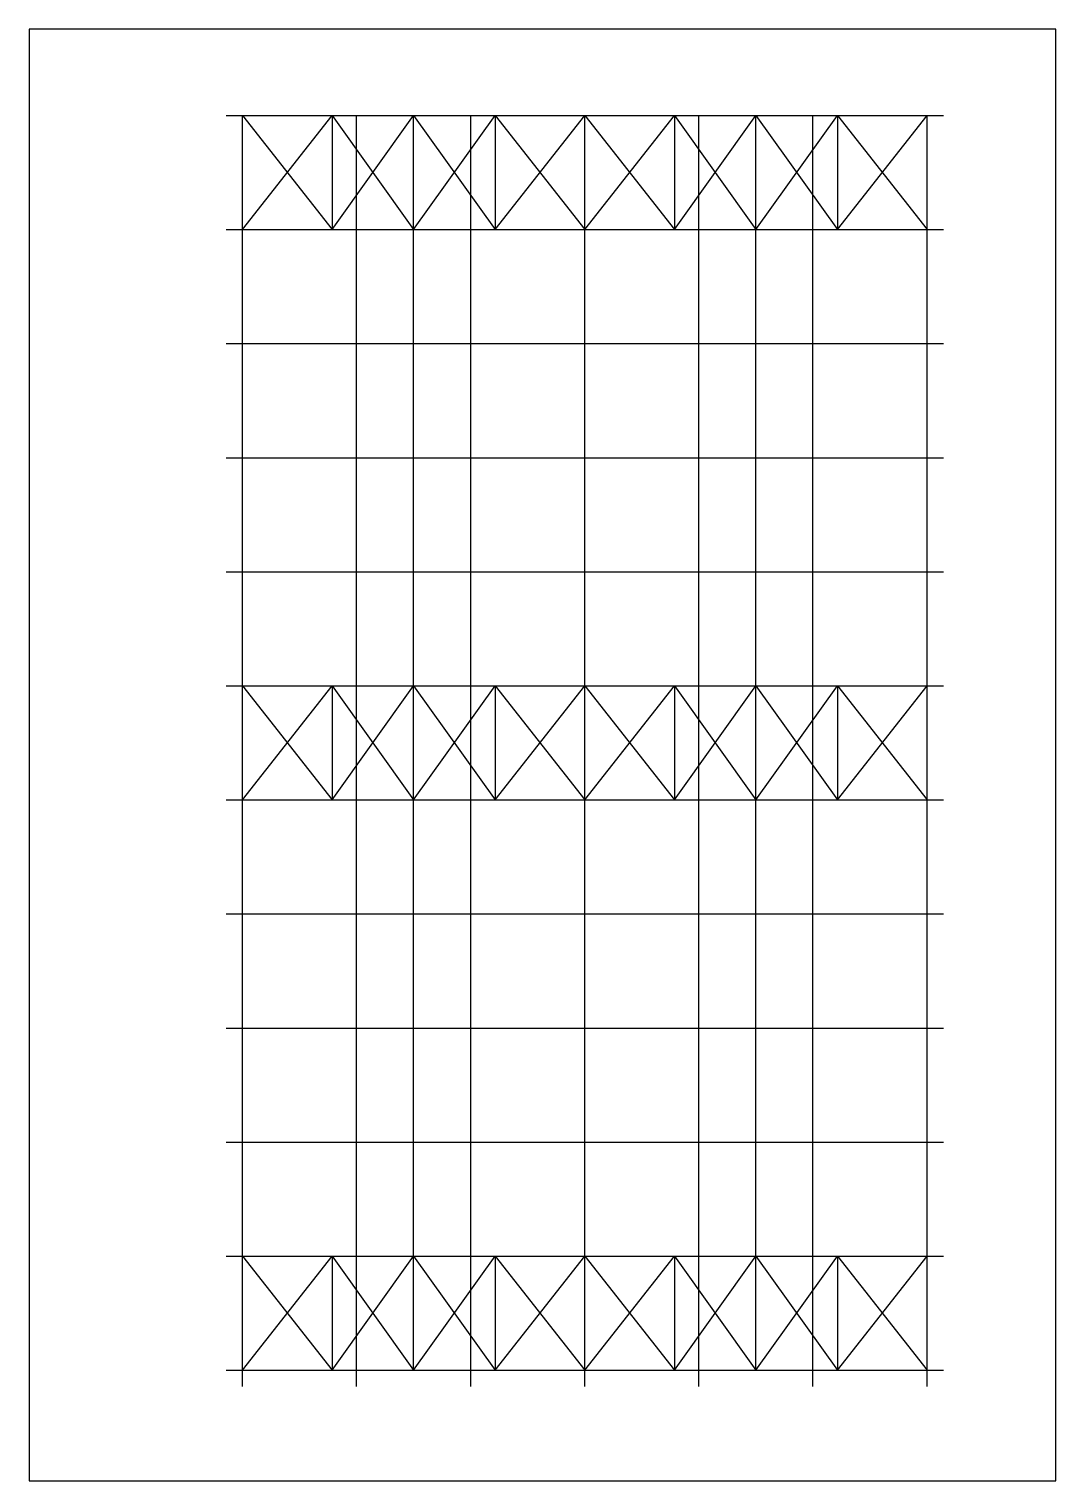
# Model space of a CAD drawing. Extents: x 546599 to 821099, y 126428 to 215528.
# Drawn here: x 605999 to 668999, y 126428 to 215528 of the extents above; entities that cross this region are included whole.
import ezdxf

# ---------------------------------------------------------------- set-up
doc = ezdxf.new("R2010")
doc.units = 0
doc.header["$LTSCALE"] = 1000
doc.header["$MEASUREMENT"] = 0
doc.layers.add('DOTE', color=1, linetype='Continuous')

msp = doc.modelspace()

# ---------------------------------------------------------------- linework, layer by layer
at = {"color": 6}
for p, q in [((619093.3, 210223.1), (624593.3, 203223.1)), ((619093.3, 203223.1), (624593.3, 210223.1)), ((624593.3, 203223.1), (629593.3, 210223.1)), ((624593.3, 210223.1), (629593.3, 203223.1)), ((629593.3, 210223.1), (634593.3, 203223.1)), ((629593.3, 203223.1), (634593.3, 210223.1)), ((634593.3, 203223.1), (640093.3, 210223.1)), ((634593.3, 210223.1), (640093.3, 203223.1)), ((640093.3, 210223.1), (645593.3, 203223.1)), ((640093.3, 203223.1), (645593.3, 210223.1)), ((645593.3, 203223.1), (650593.3, 210223.1)), ((645593.3, 210223.1), (650593.3, 203223.1)), ((650593.3, 210223.1), (655593.3, 203223.1)), ((650593.3, 203223.1), (655593.3, 210223.1)), ((655593.3, 203223.1), (661093.3, 210223.1)), ((655593.3, 210223.1), (661093.3, 203223.1)), ((619093.3, 175223.1), (624593.3, 168223.1)), ((619093.3, 168223.1), (624593.3, 175223.1)), ((624593.3, 168223.1), (629593.3, 175223.1)), ((624593.3, 175223.1), (629593.3, 168223.1)), ((629593.3, 175223.1), (634593.3, 168223.1)), ((629593.3, 168223.1), (634593.3, 175223.1)), ((634593.3, 168223.1), (640093.3, 175223.1)), ((634593.3, 175223.1), (640093.3, 168223.1)), ((640093.3, 175223.1), (645593.3, 168223.1)), ((640093.3, 168223.1), (645593.3, 175223.1)), ((645593.3, 168223.1), (650593.3, 175223.1)), ((645593.3, 175223.1), (650593.3, 168223.1)), ((650593.3, 175223.1), (655593.3, 168223.1)), ((650593.3, 168223.1), (655593.3, 175223.1)), ((655593.3, 168223.1), (661093.3, 175223.1)), ((655593.3, 175223.1), (661093.3, 168223.1)), ((619093.3, 140223.1), (624593.3, 133223.1)), ((619093.3, 133223.1), (624593.3, 140223.1)), ((624593.3, 133223.1), (629593.3, 140223.1)), ((624593.3, 140223.1), (629593.3, 133223.1)), ((629593.3, 140223.1), (634593.3, 133223.1)), ((629593.3, 133223.1), (634593.3, 140223.1)), ((634593.3, 133223.1), (640093.3, 140223.1)), ((634593.3, 140223.1), (640093.3, 133223.1)), ((640093.3, 140223.1), (645593.3, 133223.1)), ((640093.3, 133223.1), (645593.3, 140223.1)), ((645593.3, 133223.1), (650593.3, 140223.1)), ((645593.3, 140223.1), (650593.3, 133223.1)), ((650593.3, 140223.1), (655593.3, 133223.1)), ((650593.3, 133223.1), (655593.3, 140223.1)), ((655593.3, 133223.1), (661093.3, 140223.1)), ((655593.3, 140223.1), (661093.3, 133223.1))]:
    msp.add_line(p, q, dxfattribs=at)
at = {"color": 3}
for p, q in [((624593.3, 210223.1), (624593.3, 203223.1)), ((634593.3, 210223.1), (634593.3, 203223.1)), ((645593.3, 210223.1), (645593.3, 203223.1)), ((655593.3, 210223.1), (655593.3, 203223.1)), ((624593.3, 175223.1), (624593.3, 168223.1)), ((634593.3, 175223.1), (634593.3, 168223.1)), ((645593.3, 175223.1), (645593.3, 168223.1)), ((655593.3, 175223.1), (655593.3, 168223.1)), ((624593.3, 140223.1), (624593.3, 133223.1)), ((634593.3, 140223.1), (634593.3, 133223.1)), ((645593.3, 140223.1), (645593.3, 133223.1)), ((655593.3, 140223.1), (655593.3, 133223.1))]:
    msp.add_line(p, q, dxfattribs=at)
msp.add_lwpolyline([(605999.4, 126428.1), (668999.4, 126428.1), (668999.4, 215528.1), (605999.4, 215528.1)], close=True)
at = {"layer": 'DOTE'}
for p, q in [((618093.3, 210223.1), (662093.3, 210223.1)), ((626093.3, 132223.1), (626093.3, 210223.1)), ((633093.3, 132223.1), (633093.3, 210223.1)), ((647093.3, 132223.1), (647093.3, 210223.1)), ((654093.3, 132223.1), (654093.3, 210223.1)), ((618093.3, 203223.1), (662093.3, 203223.1)), ((618093.3, 196223.1), (662093.3, 196223.1)), ((618093.3, 189223.1), (662093.3, 189223.1)), ((618093.3, 182223.1), (662093.3, 182223.1)), ((618093.3, 175223.1), (662093.3, 175223.1)), ((618093.3, 168223.1), (662093.3, 168223.1)), ((618093.3, 161223.1), (662093.3, 161223.1)), ((618093.3, 154223.1), (662093.3, 154223.1)), ((618093.3, 147223.1), (662093.3, 147223.1)), ((618093.3, 140223.1), (662093.3, 140223.1)), ((618093.3, 133223.1), (662093.3, 133223.1))]:
    msp.add_line(p, q, dxfattribs=at)
at = {"layer": 'DOTE', "color": 3}
for p, q in [((619093.3, 132223.1), (619093.3, 210223.1)), ((629593.3, 133223.1), (629593.3, 210223.1)), ((640093.3, 132223.1), (640093.3, 210223.1)), ((650593.3, 133223.1), (650593.3, 210223.1)), ((661093.3, 132223.1), (661093.3, 210223.1))]:
    msp.add_line(p, q, dxfattribs=at)

doc.saveas('drawing.dxf')
